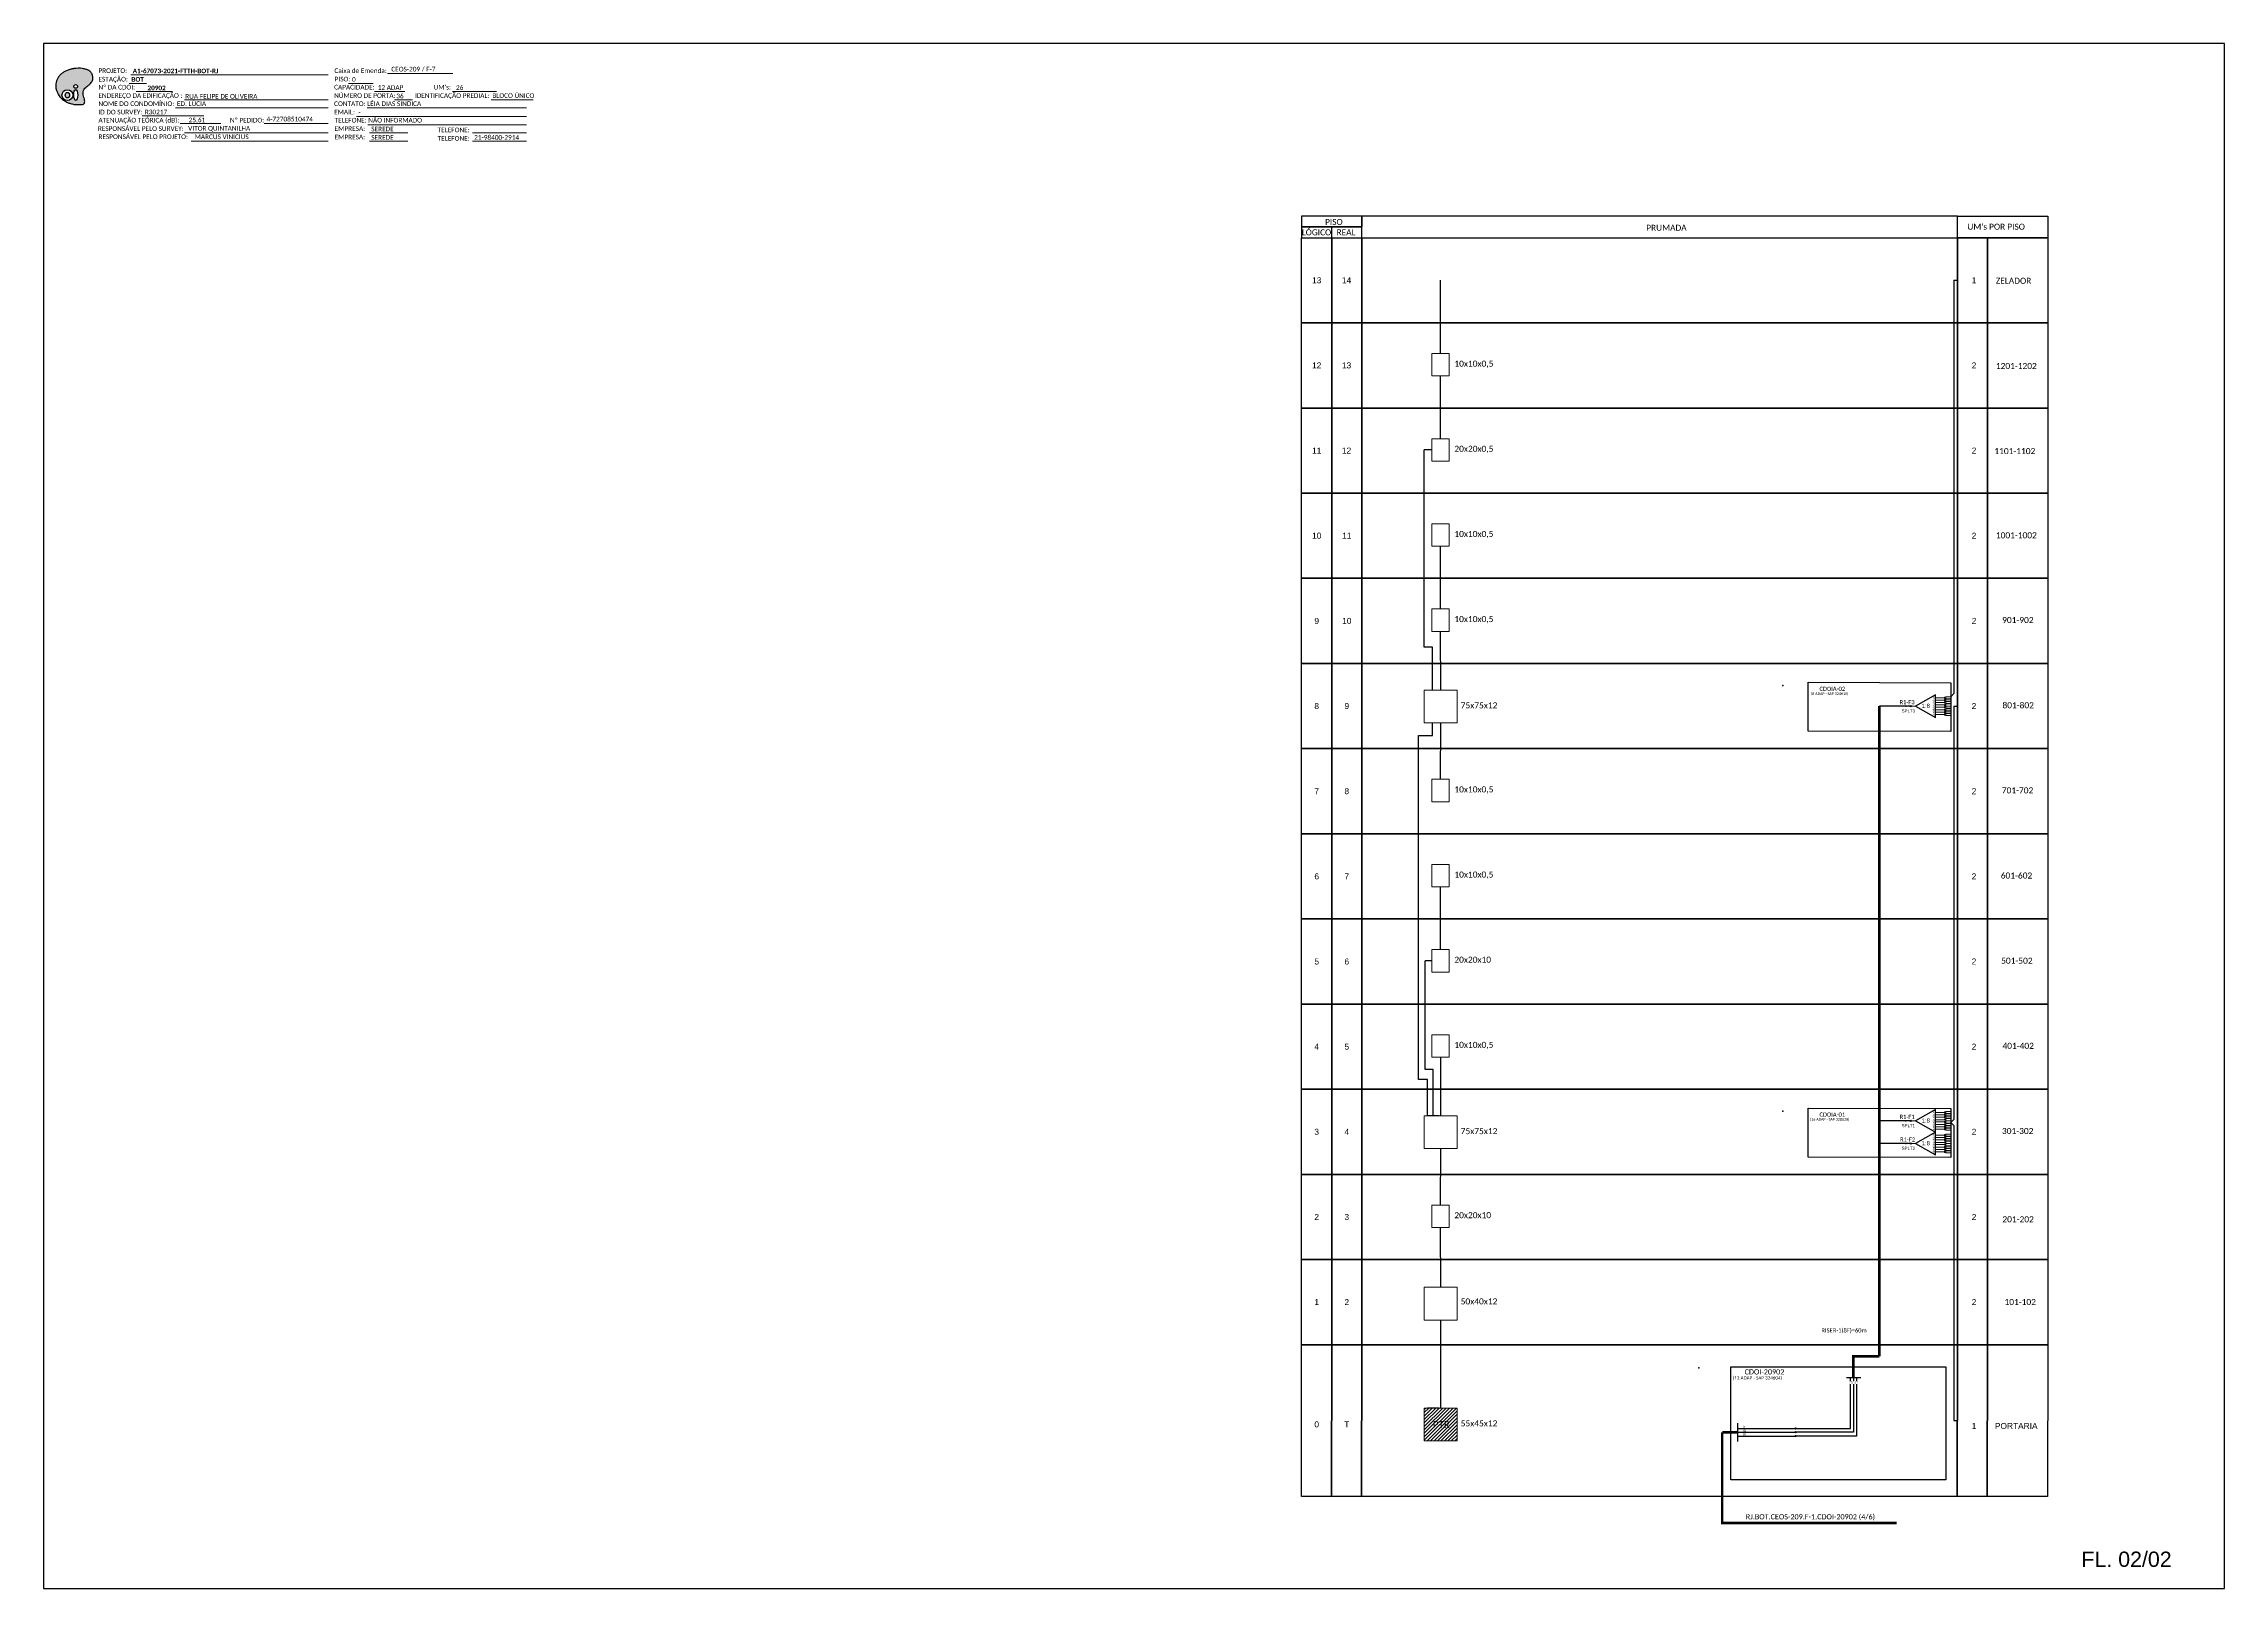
# Model space of a CAD drawing. Header units: inches. Extents: x 12897 to 14660, y 8241 to 8835.
# Drawn here: x 13821 to 14660, y 8241 to 8835 of the extents above; entities that cross this region are included whole.
import ezdxf
from ezdxf.enums import TextEntityAlignment as Align

# ---------------------------------------------------------------- set-up
doc = ezdxf.new("R2010")
doc.units = ezdxf.units.IN
doc.header["$MEASUREMENT"] = 0
doc.linetypes.add('ARILSUPP', pattern=[2.98, 1.42, -0.71, 0.14, -0.71])
doc.layers.add('LC1', color=3, linetype='Continuous')
doc.styles.add('ARIAL', font='arial.ttf')
doc.styles.add('WMF-Calibri0', font='calibri.ttf')
doc.styles.add('WMF-Calibri1', font='calibrib.ttf')

# ---------------------------------------------------------------- blocks, each defined once
blk = doc.blocks.new('A$C415C251F')
at = {"color": 3}
blk.add_point((0, 0), dxfattribs=at)
blk = doc.blocks.new('LEG_CDOIA8_C-SPLT_ESQ')
at = {"color": 3, "extrusion": (0, 0, -1), "xscale": -1, "zscale": -1}
blk.add_blockref('A$C415C251F', (0, 0), dxfattribs=at)
at = {"color": 1, "style": 'WMF-Calibri0', "flags": 4}
blk.add_attdef('MODELO', text='', height=1.5, dxfattribs=at).set_placement((22.54, -4.54), align=Align.CENTER)
blk.add_attdef('CDO', (21.44, -2.61), '', height=2, dxfattribs=at)
at = {"style": 'ARIAL', "flags": 4}
blk.add_attdef('SPLITAGEM', text='', height=1.5, dxfattribs=at).set_placement((18.61, -12.59), align=Align.CENTER)
blk = doc.blocks.new('SPLT_1-8_SC-APC')
at = {"color": 1, "lineweight": 0}
blk.add_lwpolyline([(-17, -7.5), (-19.3, -7.5)], dxfattribs=at)
at = {"color": 1}
blk.add_lwpolyline([(-7.4, -2.1), (-17, -7.5), (-7.4, -13), (-7.4, -2.1)], dxfattribs=at)
at = {"color": 3, "lineweight": 0}
for points in [[(-3, -3.5), (-7.4, -3.5)], [(-7.4, -4.7), (-3, -4.7)], [(-7.4, -5.8), (-3, -5.8)], [(-7.4, -7), (-3, -7)], [(-7.4, -8.1), (-3, -8.1)], [(-7.4, -9.3), (-3, -9.3)], [(-7.4, -10.4), (-3, -10.4)], [(-2.4, -3), (-2.4, -4)], [(-2.4, -3), (0, -3)], [(-2.4, -4), (0, -4)], [(-2.4, -4.2), (-2.4, -5.2)], [(-2.4, -4.2), (0, -4.2)], [(-2.4, -5.2), (0, -5.2)], [(-2.4, -5.3), (-2.4, -6.3)], [(-2.4, -5.3), (0, -5.3)], [(-2.4, -6.3), (0, -6.3)], [(-2.4, -6.5), (-2.4, -7.5)], [(-2.4, -6.5), (0, -6.5)], [(-2.4, -7.5), (0, -7.5)], [(-2.4, -7.6), (-2.4, -8.6)], [(-2.4, -7.6), (0, -7.6)], [(-2.4, -8.6), (0, -8.6)], [(-2.4, -8.8), (-2.4, -9.8)], [(-2.4, -8.8), (0, -8.8)], [(-2.4, -9.8), (0, -9.8)], [(-2.4, -9.9), (-2.4, -10.9)], [(-2.4, -9.9), (0, -9.9)], [(-7.4, -11.6), (-3, -11.6)], [(-2.4, -10.9), (0, -10.9)], [(-2.4, -11.1), (-2.4, -12.1)], [(-2.4, -11.1), (0, -11.1)], [(-2.4, -12.1), (0, -12.1)]]:
    blk.add_lwpolyline(points, dxfattribs=at)
for points in [[(-3, -3.2), (-2.4, -3.2), (-2.4, -3.8), (-3, -3.8)], [(-3, -4.4), (-2.4, -4.4), (-2.4, -5), (-3, -5)], [(-3, -5.5), (-2.4, -5.5), (-2.4, -6.1), (-3, -6.1)], [(-3, -6.7), (-2.4, -6.7), (-2.4, -7.3), (-3, -7.3)], [(-3, -7.8), (-2.4, -7.8), (-2.4, -8.4), (-3, -8.4)], [(-3, -9), (-2.4, -9), (-2.4, -9.6), (-3, -9.6)], [(-3, -10.1), (-2.4, -10.1), (-2.4, -10.7), (-3, -10.7)], [(-3, -11.3), (-2.4, -11.3), (-2.4, -11.9), (-3, -11.9)]]:
    blk.add_lwpolyline(points, close=True, dxfattribs=at)
at = {"color": 1, "style": 'ARIAL'}
for s, height, p in [('1:8', 2, (-13.9, -8.4)), ('S1', 0.75, (-8.7, -3.8)), ('S2', 0.75, (-8.7, -5)), ('S3', 0.75, (-8.7, -6.2)), ('S4', 0.75, (-8.7, -7.4)), ('S5', 0.75, (-8.7, -8.6)), ('S6', 0.75, (-8.7, -9.7)), ('S7', 0.75, (-8.7, -10.8)), ('S8', 0.75, (-8.7, -11.9))]:
    blk.add_text(s, height=height, dxfattribs=at).set_placement(p)
blk = doc.blocks.new('SPLITTER_')
blk.add_point((0, 0))
at = {"style": 'ARIAL', "flags": 4}
blk.add_attdef('SPLT', (0, -3.3), '', height=1.5, dxfattribs=at)
blk = doc.blocks.new('OI')
h = blk.add_hatch(color=40)
edge = h.paths.add_edge_path()
edge.add_spline(control_points=[(4.35, -0.67), (3.92, -0.99), (3.26, -1.5), (2.81, -2.59), (2.9, -3.5), (3.06, -4.27), (3.31, -4.85), (3.37, -5.39), (3.4, -5.88), (3.2, -6.4), (2.54, -6.61), (1.65, -6.63), (0.55, -6.67), (-0.56, -6.42), (-1.61, -6.14), (-2.77, -5.61), (-3.92, -4.77), (-4.89, -3.7), (-5.34, -2.65), (-5.6, -1.94), (-5.85, -0.96), (-5.71, 0.47), (-5.1, 2.02), (-4.14, 3.02), (-3.3, 3.61), (-2.37, 4.16), (-1.36, 4.44), (-0.56, 4.7), (0.79, 4.85), (2.24, 4.97), (3.79, 4.57), (4.67, 4.21), (5.44, 3.65), (5.76, 2.99), (6.03, 2.21), (6.01, 1.46), (5.72, 0.64), (5.31, 0.08), (4.88, -0.38), (4.51, -0.55), (4.35, -0.67)], knot_values=[0, 0, 0, 0, 1.60434, 2.417191, 3.427595, 4.282808, 4.776746, 5.304182, 5.888771, 6.258406, 6.858137, 7.79129, 8.986195, 10.124242, 11.187857, 12.242908, 13.953784, 15.414161, 16.515391, 17.349188, 17.675853, 19.552021, 21.515531, 22.568638, 23.63245, 24.621084, 25.782718, 26.745347, 27.142653, 29.870543, 31.004649, 31.921532, 32.709589, 33.801391, 34.042471, 35.192333, 35.971461, 36.628871, 37.254359, 37.836911, 37.836911, 37.836911, 37.836911], degree=3, periodic=0)
h.paths.add_polyline_path([(1.13, -0.87, -1), (-0.04, -0.87, -1)], flags=16)
edge = h.paths.add_edge_path(flags=16)
edge.add_ellipse((0.56, -3.59), major_axis=(-0.02, 1.71), ratio=0.361305, start_angle=0, end_angle=360)
h.paths.add_polyline_path([(-0.36, -3.62, -1), (-3.8, -3.62, -1)], flags=16)
edge = h.paths.add_edge_path(flags=0)
edge.add_ellipse((-2.08, -3.62), major_axis=(0, 0.885), ratio=0.758294, start_angle=0, end_angle=360)
at = {"color": 40}
for centre, radius in [((-2.08, -3.62), 1.72), ((0.54, -0.87), 0.587)]:
    blk.add_circle(centre, radius, dxfattribs=at)
blk.add_ellipse((-2.08, -3.62), major_axis=(0, 0.885), ratio=0.758294, start_param=-3.141592653589792, end_param=3.141592653589792, dxfattribs=at)
blk.add_ellipse((0.56, -3.59), major_axis=(-0.02, 1.71), ratio=0.361305, dxfattribs=at)
at = {"color": 40, "start_tangent": (-0.800898, -0.598801), "end_tangent": (-0.800898, -0.598801)}
blk.add_spline([(4.35, -0.67), (3.2, -1.78), (2.9, -2.54), (2.92, -3.55), (3.12, -4.38), (3.28, -4.85), (3.37, -5.37), (3.35, -5.95), (3.2, -6.29), (2.66, -6.55), (1.73, -6.63), (0.54, -6.62), (-0.58, -6.41), (-1.6, -6.11), (-2.56, -5.67), (-3.95, -4.67), (-4.89, -3.56), (-5.37, -2.56), (-5.64, -1.78), (-5.72, -1.46), (-5.63, 0.42), (-4.84, 2.22), (-4.13, 2.99), (-3.27, 3.62), (-2.4, 4.09), (-1.3, 4.47), (-0.37, 4.72), (0.02, 4.77), (2.75, 4.8), (3.85, 4.53), (4.69, 4.16), (5.31, 3.68), (5.85, 2.73), (5.93, 2.5), (5.94, 1.35), (5.67, 0.62), (5.29, 0.08), (4.84, -0.36), (4.35, -0.67)], degree=3, dxfattribs=at)

msp = doc.modelspace()

# ---------------------------------------------------------------- hatches: boundary and pattern name
h = msp.add_hatch(color=3)
h.dxf.hatch_style = 1
edge = h.paths.add_edge_path()
edge.add_arc((14538.98, 8580.26), 0.242, 0, 360)
h = msp.add_hatch(color=3)
h.dxf.hatch_style = 1
edge = h.paths.add_edge_path()
edge.add_arc((14538.98, 8420.8), 0.242, 0, 360)
h = msp.add_hatch(color=3)
h.dxf.hatch_style = 1
edge = h.paths.add_edge_path()
edge.add_arc((14538.98, 8412.08), 0.242, 0, 360)
h = msp.add_hatch()
h.set_pattern_fill('ANSI31', color=1, scale=7.526522, style=0)
h.set_pattern_definition([(45, (14129.1075, 7983.3214), (-0.6652568, 0.6652568), [])])
h.paths.add_polyline_path([(14364.6, 8310.37), (14351.96, 8310.37), (14351.96, 8297.72), (14364.6, 8297.72)])
h.paths.add_polyline_path([(14354.52, 8302), (14362.48, 8302), (14362.48, 8306.06), (14354.52, 8306.06)], flags=24)
h = msp.add_hatch(color=3)
h.dxf.hatch_style = 1
edge = h.paths.add_edge_path()
edge.add_arc((14494.74, 8302.5), 0.242, 0, 360)
h = msp.add_hatch(color=3)
h.dxf.hatch_style = 1
edge = h.paths.add_edge_path()
edge.add_arc((14494.74, 8301.1), 0.242, 0, 360)
h = msp.add_hatch(color=3)
h.dxf.hatch_style = 1
edge = h.paths.add_edge_path()
edge.add_arc((14494.74, 8299.61), 0.242, 0, 360)

# ---------------------------------------------------------------- linework, layer by layer
at = {"color": 5}
for p, q in [((14538.98, 8580.26), (14526.95, 8580.26)), ((14538.98, 8420.8), (14526.95, 8420.8)), ((14538.98, 8412.08), (14526.95, 8412.08))]:
    msp.add_line(p, q, dxfattribs=at)
for p, q in [((14357.7, 8422.75), (14353.16, 8422.75)), ((14357.7, 8310.37), (14353.16, 8310.37))]:
    msp.add_line(p, q)
for points in [[(13821.05, 8241.02), (14659.61, 8241.02), (14659.61, 8835.02), (13821.05, 8835.02), (13821.05, 8241.02)], [(14316.37, 8760.39), (14316.37, 8764.5)], [(14327.94, 8760.39), (14556.96, 8760.39), (14556.96, 8768.62), (14327.94, 8768.62), (14327.94, 8768.62), (14327.94, 8764.5)], [(14556.94, 8760.39), (14556.94, 8768.62)], [(14555.64, 8547.56), (14555.64, 8547.56)]]:
    msp.add_lwpolyline(points)
at = {"color": 7, "lineweight": 0}
for points in [[(13854.52, 8822.97), (13930.49, 8822.97)], [(13953.33, 8823.47), (13978.46, 8823.47)], [(13854, 8819.7), (13860.55, 8819.7)], [(13856.66, 8816.63), (13870.61, 8816.63)], [(13875.23, 8813.39), (13930.49, 8813.39)], [(13938.29, 8819.74), (13947.77, 8819.74)], [(13948.34, 8816.63), (13959.95, 8816.63)], [(13955.92, 8813.39), (13962.87, 8813.39)], [(13978.28, 8816.63), (13995.13, 8816.63)], [(13993.09, 8813.39), (14009.27, 8813.39)], [(13858.98, 8807.21), (13882.61, 8807.21)], [(13871.82, 8810.28), (13930.49, 8810.28)], [(13941.41, 8807.04), (14006.68, 8807.04)], [(13945.45, 8810.28), (14006.68, 8810.28)], [(13873.52, 8804.24), (13889.19, 8804.24)], [(13875.23, 8800.69), (13930.49, 8800.69)], [(13877.72, 8797.45), (13930.49, 8797.45)], [(13905.85, 8804.25), (13930.35, 8804.25)], [(13906.35, 8804.25), (13930.5, 8804.25)], [(13945.7, 8803.8), (14006.68, 8803.8)], [(13946.31, 8800.69), (13961.11, 8800.69)], [(13946.31, 8797.45), (13961.11, 8797.45)], [(13985.91, 8800.69), (14006.68, 8800.69)], [(13985.91, 8797.45), (14006.68, 8797.45)]]:
    msp.add_lwpolyline(points, dxfattribs=at)
at = {"color": 0}
for points in [[(14304.79, 8764.5), (14327.94, 8764.5), (14327.94, 8768.62), (14304.79, 8768.62)], [(14304.79, 8760.39), (14327.94, 8760.39), (14327.94, 8764.5), (14304.79, 8764.5)]]:
    msp.add_lwpolyline(points, close=True, dxfattribs=at)
for points in [[(14556.96, 8768.62), (14591.68, 8768.62), (14591.68, 8760.39), (14556.96, 8760.39)], [(14304.79, 8760.39), (14316.37, 8760.39), (14316.37, 8727.65), (14304.79, 8727.65)], [(14316.37, 8760.39), (14327.94, 8760.39), (14327.94, 8727.65), (14316.37, 8727.65)], [(14327.94, 8760.39), (14556.96, 8760.39), (14556.96, 8727.65), (14327.94, 8727.65)], [(14556.96, 8760.39), (14568.53, 8760.39), (14568.53, 8727.65), (14556.96, 8727.65)], [(14568.53, 8760.39), (14591.68, 8760.39), (14591.68, 8727.65), (14568.53, 8727.65)], [(14304.79, 8727.65), (14316.37, 8727.65), (14316.37, 8694.9), (14304.79, 8694.9)], [(14316.37, 8727.65), (14327.94, 8727.65), (14327.94, 8694.9), (14316.37, 8694.9)], [(14327.94, 8727.65), (14556.96, 8727.65), (14556.96, 8694.9), (14327.94, 8694.9)], [(14556.96, 8727.65), (14568.53, 8727.65), (14568.53, 8694.9), (14556.96, 8694.9)], [(14568.53, 8727.65), (14591.68, 8727.65), (14591.68, 8694.9), (14568.53, 8694.9)], [(14304.79, 8694.9), (14316.37, 8694.9), (14316.37, 8662.16), (14304.79, 8662.16)], [(14316.37, 8694.9), (14327.94, 8694.9), (14327.94, 8662.16), (14316.37, 8662.16)], [(14327.94, 8694.9), (14556.96, 8694.9), (14556.96, 8662.16), (14327.94, 8662.16)], [(14556.96, 8694.9), (14568.53, 8694.9), (14568.53, 8662.16), (14556.96, 8662.16)], [(14568.53, 8694.9), (14591.68, 8694.9), (14591.68, 8662.16), (14568.53, 8662.16)], [(14304.79, 8662.16), (14316.37, 8662.16), (14316.37, 8629.42), (14304.79, 8629.42)], [(14316.37, 8662.16), (14327.94, 8662.16), (14327.94, 8629.42), (14316.37, 8629.42)], [(14327.94, 8662.16), (14556.96, 8662.16), (14556.96, 8629.42), (14327.94, 8629.42)], [(14556.96, 8662.16), (14568.53, 8662.16), (14568.53, 8629.42), (14556.96, 8629.42)], [(14568.53, 8662.16), (14591.68, 8662.16), (14591.68, 8629.42), (14568.53, 8629.42)], [(14304.79, 8629.42), (14316.37, 8629.42), (14316.37, 8596.67), (14304.79, 8596.67)], [(14316.37, 8629.42), (14327.94, 8629.42), (14327.94, 8596.67), (14316.37, 8596.67)], [(14327.94, 8629.42), (14556.96, 8629.42), (14556.96, 8596.67), (14327.94, 8596.67)], [(14556.96, 8629.42), (14568.53, 8629.42), (14568.53, 8596.67), (14556.96, 8596.67)], [(14568.53, 8629.42), (14591.68, 8629.42), (14591.68, 8596.67), (14568.53, 8596.67)], [(14304.79, 8596.67), (14316.37, 8596.67), (14316.37, 8563.93), (14304.79, 8563.93)], [(14316.37, 8596.67), (14327.94, 8596.67), (14327.94, 8563.93), (14316.37, 8563.93)], [(14327.94, 8596.67), (14556.96, 8596.67), (14556.96, 8563.93), (14327.94, 8563.93)], [(14556.96, 8596.67), (14568.53, 8596.67), (14568.53, 8563.93), (14556.96, 8563.93)], [(14568.53, 8596.67), (14591.68, 8596.67), (14591.68, 8563.93), (14568.53, 8563.93)], [(14304.79, 8563.93), (14316.37, 8563.93), (14316.37, 8531.19), (14304.79, 8531.19)], [(14316.37, 8563.93), (14327.94, 8563.93), (14327.94, 8531.19), (14316.37, 8531.19)], [(14327.94, 8563.93), (14556.96, 8563.93), (14556.96, 8531.19), (14327.94, 8531.19)], [(14556.96, 8563.93), (14568.53, 8563.93), (14568.53, 8531.19), (14556.96, 8531.19)], [(14568.53, 8563.93), (14591.68, 8563.93), (14591.68, 8531.19), (14568.53, 8531.19)], [(14304.79, 8531.19), (14316.37, 8531.19), (14316.37, 8498.44), (14304.79, 8498.44)], [(14316.37, 8531.19), (14327.94, 8531.19), (14327.94, 8498.44), (14316.37, 8498.44)], [(14327.94, 8531.19), (14556.96, 8531.19), (14556.96, 8498.44), (14327.94, 8498.44)], [(14556.96, 8531.19), (14568.53, 8531.19), (14568.53, 8498.44), (14556.96, 8498.44)], [(14568.53, 8531.19), (14591.68, 8531.19), (14591.68, 8498.44), (14568.53, 8498.44)], [(14304.79, 8498.44), (14316.37, 8498.44), (14316.37, 8465.7), (14304.79, 8465.7)], [(14316.37, 8498.44), (14327.94, 8498.44), (14327.94, 8465.7), (14316.37, 8465.7)], [(14327.94, 8498.44), (14556.96, 8498.44), (14556.96, 8465.7), (14327.94, 8465.7)], [(14556.96, 8498.44), (14568.53, 8498.44), (14568.53, 8465.7), (14556.96, 8465.7)], [(14568.53, 8498.44), (14591.68, 8498.44), (14591.68, 8465.7), (14568.53, 8465.7)], [(14304.79, 8465.7), (14316.37, 8465.7), (14316.37, 8432.95), (14304.79, 8432.95)], [(14316.37, 8465.7), (14327.94, 8465.7), (14327.94, 8432.95), (14316.37, 8432.95)], [(14327.94, 8465.7), (14556.96, 8465.7), (14556.96, 8432.95), (14327.94, 8432.95)], [(14556.96, 8465.7), (14568.53, 8465.7), (14568.53, 8432.95), (14556.96, 8432.95)], [(14568.53, 8465.7), (14591.68, 8465.7), (14591.68, 8432.95), (14568.53, 8432.95)], [(14304.79, 8432.95), (14316.37, 8432.95), (14316.37, 8400.21), (14304.79, 8400.21)], [(14316.37, 8432.95), (14327.94, 8432.95), (14327.94, 8400.21), (14316.37, 8400.21)], [(14327.94, 8432.95), (14556.96, 8432.95), (14556.96, 8400.21), (14327.94, 8400.21)], [(14556.96, 8432.95), (14568.53, 8432.95), (14568.53, 8400.21), (14556.96, 8400.21)], [(14568.53, 8432.95), (14591.68, 8432.95), (14591.68, 8400.21), (14568.53, 8400.21)], [(14304.79, 8400.21), (14316.37, 8400.21), (14316.37, 8367.47), (14304.79, 8367.47)], [(14316.37, 8400.21), (14327.94, 8400.21), (14327.94, 8367.47), (14316.37, 8367.47)], [(14327.94, 8400.21), (14556.96, 8400.21), (14556.96, 8367.47), (14327.94, 8367.47)], [(14556.96, 8400.21), (14568.53, 8400.21), (14568.53, 8367.47), (14556.96, 8367.47)], [(14568.53, 8400.21), (14591.68, 8400.21), (14591.68, 8367.47), (14568.53, 8367.47)], [(14304.79, 8367.47), (14316.37, 8367.47), (14316.37, 8334.72), (14304.79, 8334.72)], [(14316.37, 8367.47), (14327.94, 8367.47), (14327.94, 8334.72), (14316.37, 8334.72)], [(14327.94, 8367.47), (14556.96, 8367.47), (14556.96, 8334.72), (14327.94, 8334.72)], [(14556.96, 8367.47), (14568.53, 8367.47), (14568.53, 8334.72), (14556.96, 8334.72)], [(14568.53, 8367.47), (14591.68, 8367.47), (14591.68, 8334.72), (14568.53, 8334.72)], [(14304.79, 8334.72), (14316.37, 8334.72), (14316.26, 8276.36), (14304.69, 8276.36)], [(14316.37, 8334.72), (14327.94, 8334.72), (14327.84, 8276.36), (14316.26, 8276.36)], [(14327.94, 8334.72), (14556.96, 8334.72), (14556.86, 8276.36), (14327.84, 8276.36)], [(14556.96, 8334.72), (14568.53, 8334.72), (14568.43, 8276.36), (14556.86, 8276.36)], [(14568.53, 8334.72), (14591.68, 8334.72), (14591.58, 8276.36), (14568.43, 8276.36)]]:
    msp.add_lwpolyline(points, close=True)
at = {"color": 3}
for points in [[(14358.16, 8715.85), (14358.16, 8744.09)], [(14555.64, 8744.02), (14556.96, 8744.02)], [(14555.64, 8744.02), (14555.64, 8613.04)], [(14358.16, 8683.1), (14358.16, 8707.23)], [(14354.85, 8678.79), (14351.86, 8678.79)], [(14355.16, 8586.46), (14355.16, 8602.88), (14351.86, 8602.88), (14351.86, 8678.79)], [(14358.16, 8617.62), (14358.16, 8641.74)], [(14555.64, 8613.04), (14555.64, 8589.35)], [(14358.28, 8586.46), (14358.16, 8609)], [(14555.64, 8589.35), (14555.64, 8585.09)], [(14555.64, 8585.09), (14554.39, 8583.89), (14554.39, 8583.89), (14554.39, 8583.89)], [(14555.64, 8580.3), (14555.64, 8421.37)], [(14555.64, 8580.3), (14556.96, 8580.3)], [(14353.16, 8422.75), (14353.16, 8436.75), (14349.73, 8436.75), (14349.73, 8568.92), (14355.16, 8568.92), (14355.16, 8573.82)], [(14358.16, 8552.13), (14358.28, 8573.82)], [(14358.16, 8486.64), (14358.16, 8510.77)], [(14355.43, 8422.75), (14355.43, 8440.48), (14352.3, 8440.48), (14352.3, 8482.33)], [(14354.85, 8482.33), (14352.3, 8482.33)], [(14358.28, 8422.75), (14358.28, 8445.28)], [(14555.64, 8421.37), (14554.39, 8420.17), (14555.64, 8418.96), (14555.64, 8418.96)], [(14555.64, 8418.96), (14555.59, 8305.54)], [(14358.16, 8388.41), (14358.28, 8410.1)], [(14358.28, 8356.81), (14358.16, 8379.79)], [(14358.28, 8310.37), (14358.28, 8344.17)], [(14472.37, 8302.5), (14494.74, 8302.5)], [(14555.59, 8305.54), (14556.91, 8305.54)]]:
    msp.add_lwpolyline(points, dxfattribs=at)
at = {"color": 0, "lineweight": 0}
for points in [[(14354.85, 8715.85), (14361.47, 8715.85), (14361.47, 8707.23), (14354.85, 8707.23)], [(14354.85, 8683.1), (14361.47, 8683.1), (14361.47, 8674.48), (14354.85, 8674.48)], [(14354.85, 8650.36), (14361.47, 8650.36), (14361.47, 8641.74), (14354.85, 8641.74)], [(14354.85, 8617.62), (14361.47, 8617.62), (14361.47, 8609), (14354.85, 8609)], [(14354.85, 8552.13), (14361.47, 8552.13), (14361.47, 8543.51), (14354.85, 8543.51)], [(14354.85, 8519.39), (14361.47, 8519.39), (14361.47, 8510.77), (14354.85, 8510.77)], [(14354.85, 8486.64), (14361.47, 8486.64), (14361.47, 8478.02), (14354.85, 8478.02)], [(14354.85, 8453.9), (14361.47, 8453.9), (14361.47, 8445.28), (14354.85, 8445.28)], [(14354.85, 8388.41), (14361.47, 8388.41), (14361.47, 8379.79), (14354.85, 8379.79)], [(14351.96, 8356.81), (14364.6, 8356.81), (14364.6, 8344.17), (14351.96, 8344.17)]]:
    msp.add_lwpolyline(points, close=True, dxfattribs=at)
at = {"color": 1}
for points in [[(14499.52, 8589.44), (14554.42, 8589.28), (14554.42, 8570.45), (14499.52, 8570.6)], [(14499.52, 8425.72), (14554.42, 8425.56), (14554.42, 8406.73), (14499.52, 8406.88)], [(14469.77, 8326.19), (14552.51, 8326.19), (14552.51, 8282.78), (14469.77, 8282.78)]]:
    msp.add_lwpolyline(points, close=True, dxfattribs=at)
at = {"color": 1, "lineweight": 0}
for points in [[(14351.96, 8586.46), (14364.6, 8586.46), (14364.6, 8573.82), (14351.96, 8573.82)], [(14351.96, 8422.75), (14364.6, 8422.75), (14364.6, 8410.1), (14351.96, 8410.1)], [(14351.96, 8310.37), (14364.6, 8310.37), (14364.6, 8297.72), (14351.96, 8297.72)]]:
    msp.add_lwpolyline(points, close=True, dxfattribs=at)
at = {"color": 5, "const_width": 1}
for points in [[(14526.95, 8580.26), (14526.95, 8330.23)], [(14526.95, 8330.23), (14516.97, 8330.23), (14516.97, 8322.07)]]:
    msp.add_lwpolyline(points, dxfattribs=at)
at = {"color": 5}
for points in [[(14494.74, 8302.5), (14515.82, 8302.5), (14515.82, 8319.49)], [(14516.98, 8319.49), (14516.98, 8301.1), (14494.74, 8301.1)], [(14518.19, 8319.49), (14518.19, 8299.61), (14494.74, 8299.61)], [(14514.27, 8322.07), (14519.84, 8322.07)], [(14515.82, 8320.81), (14515.82, 8322.07)], [(14516.98, 8322.07), (14516.98, 8320.81)], [(14518.19, 8322.07), (14518.19, 8320.81)]]:
    msp.add_lwpolyline(points, dxfattribs=at)
at = {"color": 1}
msp.add_lwpolyline([(14472.37, 8304.57), (14472.37, 8297.54)], dxfattribs=at)
at = {"color": 1, "const_width": 1}
for points in [[(14466.5, 8301.04), (14472.37, 8301.04)], [(14466.5, 8301.04), (14466.5, 8266.19), (14533.63, 8266.19)]]:
    msp.add_lwpolyline(points, dxfattribs=at)
at = {"color": 2}
msp.add_lwpolyline([(14472.37, 8301.04), (14494.74, 8301.1)], dxfattribs=at)
at = {"color": 0}
msp.add_lwpolyline([(14472.37, 8299.61), (14494.74, 8299.61)], dxfattribs=at)
at = {"color": 3}
for centre in [(14538.98, 8580.26), (14538.98, 8420.8), (14538.98, 8412.08), (14494.74, 8302.5), (14494.74, 8301.1), (14494.74, 8299.61)]:
    msp.add_circle(centre, 0.242, dxfattribs=at)

# ---------------------------------------------------------------- block references
at = {"color": 7, "xscale": 1.213923925163968, "yscale": 1.213923925164636, "zscale": 1.213923925163967, "rotation": 0.1532896024163693}
msp.add_blockref('OI', (13832.71, 8819.6), dxfattribs=at)
at = {"color": 3}
ref = msp.add_blockref('LEG_CDOIA8_C-SPLT_ESQ', (14489.8, 8588.2), dxfattribs=dict(at, xscale=0.7999999999992724, yscale=0.7999999999992724, zscale=0.8))
ref.add_attrib('CDO', 'CDOIA-02', (14503.91, 8586.12), dxfattribs={"color": 1, "height": 1.6, "style": 'WMF-Calibri0'})
ref.add_attrib('MODELO', '(8 ADAP - SAP 324610)', dxfattribs={"color": 1, "height": 1, "style": 'WMF-Calibri0'}).set_placement((14507.84, 8584.58), align=Align.CENTER)
ref = msp.add_blockref('SPLITTER_', (14537.08, 8580.26), dxfattribs=dict(xscale=0.7999999999992724, yscale=0.7999999999992724, zscale=0.8))
ref.add_attrib('SPLT', 'SPLT3', (14535.53, 8577.82), dxfattribs={"height": 1.2, "style": 'ARIAL'})
at = {"color": 3, "xscale": 0.7999999999992724, "yscale": 0.7999999999992724, "zscale": 0.8}
for p in [(14554.39, 8586.3), (14554.39, 8426.84), (14554.39, 8418.12)]:
    msp.add_blockref('SPLT_1-8_SC-APC', p, dxfattribs=at)
at = {"color": 3}
ref = msp.add_blockref('LEG_CDOIA8_C-SPLT_ESQ', (14489.8, 8424.49), dxfattribs=dict(at, xscale=0.7999999999992724, yscale=0.7999999999992724, zscale=0.8))
ref.add_attrib('CDO', 'CDOIA-01', (14503.91, 8422.4), dxfattribs={"color": 1, "height": 1.6, "style": 'WMF-Calibri0'})
ref.add_attrib('MODELO', '(16 ADAP - SAP 328028)', dxfattribs={"color": 1, "height": 1, "style": 'WMF-Calibri0'}).set_placement((14507.84, 8420.86), align=Align.CENTER)
ref = msp.add_blockref('SPLITTER_', (14537.08, 8420.8), dxfattribs=dict(xscale=0.7999999999992724, yscale=0.7999999999992724, zscale=0.8))
ref.add_attrib('SPLT', 'SPLT1', (14535.53, 8418.36), dxfattribs={"height": 1.2, "style": 'ARIAL'})
ref = msp.add_blockref('SPLITTER_', (14537.08, 8412.08), dxfattribs=dict(xscale=0.7999999999992724, yscale=0.7999999999992724, zscale=0.8))
ref.add_attrib('SPLT', 'SPLT2', (14535.53, 8409.64), dxfattribs={"height": 1.2, "style": 'ARIAL'})
ref = msp.add_blockref('LEG_CDOIA8_C-SPLT_ESQ', (14457.5, 8325.88), dxfattribs=at)
ref.add_attrib('CDO', 'CDOI-20902', (14475.13, 8323.27), dxfattribs={"color": 1, "height": 2, "style": 'WMF-Calibri0'})
ref.add_attrib('MODELO', '(12 ADAP - SAP 324604)', dxfattribs={"color": 1, "height": 1.25, "style": 'WMF-Calibri0'}).set_placement((14480.04, 8321.34), align=Align.CENTER)

# ---------------------------------------------------------------- texts
at = {"color": 7, "lineweight": 0, "style": 'WMF-Calibri0'}
for s, height, p in [('PROJETO:', 1.793, (13842.12, 8823.72)), ('ESTAÇÃO:', 1.793, (13842.12, 8820.44)), ('Caixa de Emenda:', 1.7927, (13932.87, 8823.72)), ('PISO:', 1.793, (13932.94, 8820.48)), ('Nº DA CDOI:', 1.7927, (13842.12, 8817.37)), ('ENDEREÇO DA EDIFICAÇÃO :', 1.7927, (13842.12, 8814.14)), ('NOME DO CONDOMÍNIO:', 1.7927, (13842.12, 8811.02)), ('ED. LÚCIA', 1.793, (13872.33, 8811.02)), ('CAPACIDADE:', 1.7927, (13932.76, 8817.37)), ('CONTATO: LÉIA DIAS SINDICA', 1.7927, (13932.76, 8811.02)), ('NÚMERO DE PORTA:', 1.7927, (13932.76, 8814.14)), ('IDENTIFICAÇÃO PREDIAL:', 1.7927, (13963.85, 8814.14)), ("UM's:", 1.793, (13971.01, 8817.37)), ('BLOCO ÚNICO', 1.7927, (13993.59, 8814.14)), ('ATENUAÇÃO TEÓRICA (dB):', 1.7927, (13842.12, 8804.67)), ('ID DO SURVEY:', 1.7927, (13842.12, 8807.79)), ('Nº PEDIDO:', 1.793, (13892.7, 8804.68)), ('EMAIL:', 1.793, (13932.76, 8807.79)), ('TELEFONE: NÃO INFORMADO', 1.7927, (13932.95, 8804.67)), ('RESPONSÁVEL PELO SURVEY:', 1.7927, (13841.88, 8801.44)), ('RESPONSÁVEL PELO PROJETO:', 1.7927, (13842.12, 8798.32)), ('EMPRESA:', 1.793, (13932.95, 8801.44)), ('EMPRESA:', 1.793, (13932.95, 8798.2)), ('TELEFONE:', 1.793, (13972.55, 8800.93)), ('TELEFONE:', 1.793, (13972.55, 8797.7))]:
    msp.add_text(s, height=height, dxfattribs=at).set_placement(p)
at = {"color": 7, "linetype": 'Continuous'}
for s, height, style, p in [('BOT', 1.793, 'WMF-Calibri1', (13854.8, 8820.35)), ('A1-67073-2021-FTTH-BOT-RJ', 1.7927, 'WMF-Calibri1', (13855.31, 8823.63)), ('0', 1.79, 'WMF-Calibri0', (13939.64, 8820.34)), ('CEOS-209 / F-7', 1.7927, 'WMF-Calibri0', (13954.73, 8824.3)), ('RUA FELIPE DE OLIVEIRA ', 1.7927, 'WMF-Calibri0', (13875.5, 8813.85)), ('36', 1.793, 'WMF-Calibri0', (13956.67, 8813.99)), ('-', 1.79, 'WMF-Calibri0', (13942.11, 8807.64)), ('VITOR QUINTANILHA', 1.7927, 'WMF-Calibri0', (13876.63, 8801.53)), ('MARCUS VINICIUS', 1.7927, 'WMF-Calibri0', (13879.12, 8798.29)), ('SEREDE', 1.793, 'WMF-Calibri0', (13947.01, 8801.29)), ('SEREDE', 1.793, 'WMF-Calibri0', (13947.01, 8798.05)), ('21-98400-2914', 1.7927, 'WMF-Calibri0', (13986.61, 8798.05))]:
    msp.add_text(s, height=height, dxfattribs=dict(at, style=style)).set_placement(p)
at = {"color": 7, "linetype": 'Continuous', "style": 'WMF-Calibri1'}
msp.add_text('20902', height=1.793, dxfattribs=at).set_placement((13864.5, 8817.08), align=Align.CENTER)
at = {"color": 0, "linetype": 'Continuous', "style": 'WMF-Calibri0'}
for s, p in [('12 ADAP', (13949.51, 8817.24)), ('26', (13979.63, 8817.22)), ('R30217', (13859.97, 8807.82))]:
    msp.add_text(s, height=1.793, dxfattribs=at).set_placement(p)
at = {"color": 0, "lineweight": 0, "style": 'WMF-Calibri0'}
msp.add_text('25,61', height=1.793, dxfattribs=at).set_placement((13876.82, 8804.76))
at = {"color": 7, "style": 'WMF-Calibri0'}
msp.add_text('4-72708510474', height=1.7927, dxfattribs=at).set_placement((13906.76, 8805.09))
at = {"color": 0, "style": 'WMF-Calibri0'}
for s, p in [('  LÓGICO', (14303.21, 8761.29)), ('     PISO', (14309.75, 8765.31)), ('    REAL', (14314.97, 8761.34)), ('PRUMADA', (14437.31, 8763.06)), ("UM's POR PISO", (14560.78, 8763.46))]:
    msp.add_text(s, height=2.3, dxfattribs=at).set_placement(p)
at = {"style": 'WMF-Calibri0'}
for s, height, p in [('ZELADOR', 2.317, (14571.73, 8742.66)), ('10x10x0,5', 2.317, (14363.52, 8710.8)), ('1201-1202', 2.317, (14571.73, 8709.92)), ('20x20x0,5', 2.317, (14363.52, 8678.06)), ('1101-1102', 2.317, (14571.16, 8677.17)), ('10x10x0,5', 2.317, (14363.52, 8645.32)), ('1001-1002', 2.317, (14571.74, 8644.8)), ('10x10x0,5', 2.317, (14363.52, 8612.57)), ('901-902', 2.317, (14574.15, 8612.2)), ('75x75x12', 2.317, (14365.95, 8579.39)), ('801-802', 2.317, (14574.28, 8579.45)), ('10x10x0,5', 2.317, (14363.52, 8547.08)), ('701-702', 2.317, (14574.03, 8546.71)), ('10x10x0,5', 2.317, (14363.52, 8514.34)), ('601-602', 2.317, (14573.64, 8513.97)), ('20x20x10', 2.317, (14363.52, 8481.6)), ('501-502', 2.317, (14573.77, 8481.22)), ('10x10x0,5', 2.317, (14363.52, 8448.85)), ('401-402', 2.317, (14574.28, 8448.48)), ('75x75x12', 2.317, (14365.95, 8415.68)), ('301-302', 2.317, (14574.09, 8415.73)), ('20x20x10', 2.317, (14363.52, 8383.37)), ('201-202', 2.317, (14574.25, 8381.79)), ('50x40x12', 2.317, (14365.95, 8350.21)), ('101-102', 2.317, (14575.06, 8350)), ('PTR', 2.711, (14355.2, 8302.69)), ('55x45x12', 2.317, (14365.95, 8303.3))]:
    msp.add_text(s, height=height, dxfattribs=at).set_placement(p)
at = {"color": 5, "style": 'WMF-Calibri0'}
for s, p in [('R1-F3', (14534.72, 8581)), ('R1-F1', (14534.72, 8421.54)), ('R1-F2', (14534.9, 8412.82)), ('RISER-1(8F)=60m', (14504.67, 8339.42))]:
    msp.add_text(s, height=1.6, dxfattribs=at).set_placement(p)
at = {"style": 'ARIAL'}
for s, p in [('01', (14515.88, 8320.22)), ('02', (14516.99, 8320.22)), ('03', (14518.1, 8320.22))]:
    msp.add_text(s, height=0.75, rotation=90, dxfattribs=at).set_placement(p, align=Align.MIDDLE_CENTER)
for s, p in [('01', (14475.08, 8303.15)), ('02', (14475.08, 8301.7)), ('03', (14475.08, 8300.26))]:
    msp.add_text(s, height=0.75, dxfattribs=at).set_placement(p, align=Align.MIDDLE_CENTER)
at = {"color": 1, "style": 'WMF-Calibri0'}
msp.add_text('RJ.BOT.CEOS-209.F-1.CDOI-20902 (4/6)', height=2, dxfattribs=at).set_placement((14475.58, 8267.55))
at = {"style": 'ARIAL', "flags": 12}
for tag, p in [('13', (14310.58, 8744.02)), ('14', (14322.07, 8744.02)), ('1', (14563.34, 8744.02)), ('12', (14310.58, 8711.28)), ('13', (14322.07, 8711.28)), ('2', (14563.34, 8711.28)), ('11', (14310.58, 8678.53)), ('12', (14322.07, 8678.53)), ('2', (14563.34, 8678.53)), ('10', (14310.58, 8645.79)), ('11', (14322.15, 8645.79)), ('2', (14563.34, 8645.79)), ('9', (14310.58, 8613.04)), ('10', (14322.15, 8613.04)), ('2', (14563.34, 8613.04)), ('8', (14310.58, 8580.3)), ('9', (14322.15, 8580.3)), ('2', (14563.34, 8580.3)), ('7', (14310.58, 8547.56)), ('8', (14322.15, 8547.56)), ('2', (14563.34, 8547.56)), ('6', (14310.58, 8514.81)), ('7', (14322.15, 8514.81)), ('2', (14563.34, 8514.81)), ('5', (14310.58, 8482.07)), ('6', (14322.15, 8482.07)), ('2', (14563.34, 8482.07)), ('4', (14310.58, 8449.33)), ('5', (14322.15, 8449.33)), ('2', (14563.34, 8449.33)), ('3', (14310.58, 8416.58)), ('4', (14322.15, 8416.58)), ('2', (14563.34, 8416.58)), ('2', (14310.58, 8383.84)), ('3', (14322.15, 8383.84)), ('2', (14563.34, 8383.84)), ('1', (14310.58, 8351.09)), ('2', (14322.15, 8351.09)), ('2', (14563.34, 8351.09)), ('0', (14310.58, 8304.07)), ('T', (14322.15, 8304.07)), ('1', (14563.34, 8303.47)), ('PORTARIA', (14579.58, 8303.47))]:
    msp.add_attdef(tag, text='XX', height=2.3, dxfattribs=at).set_placement(p, align=Align.MIDDLE_CENTER)
at = {"layer": 'LC1', "color": 0, "linetype": 'ARILSUPP', "style": 'ARIAL'}
msp.add_text('FL. 02/02', height=5.88, dxfattribs=at).set_placement((14621.98, 8252.22), align=Align.MIDDLE_CENTER)

doc.saveas('drawing.dxf')
